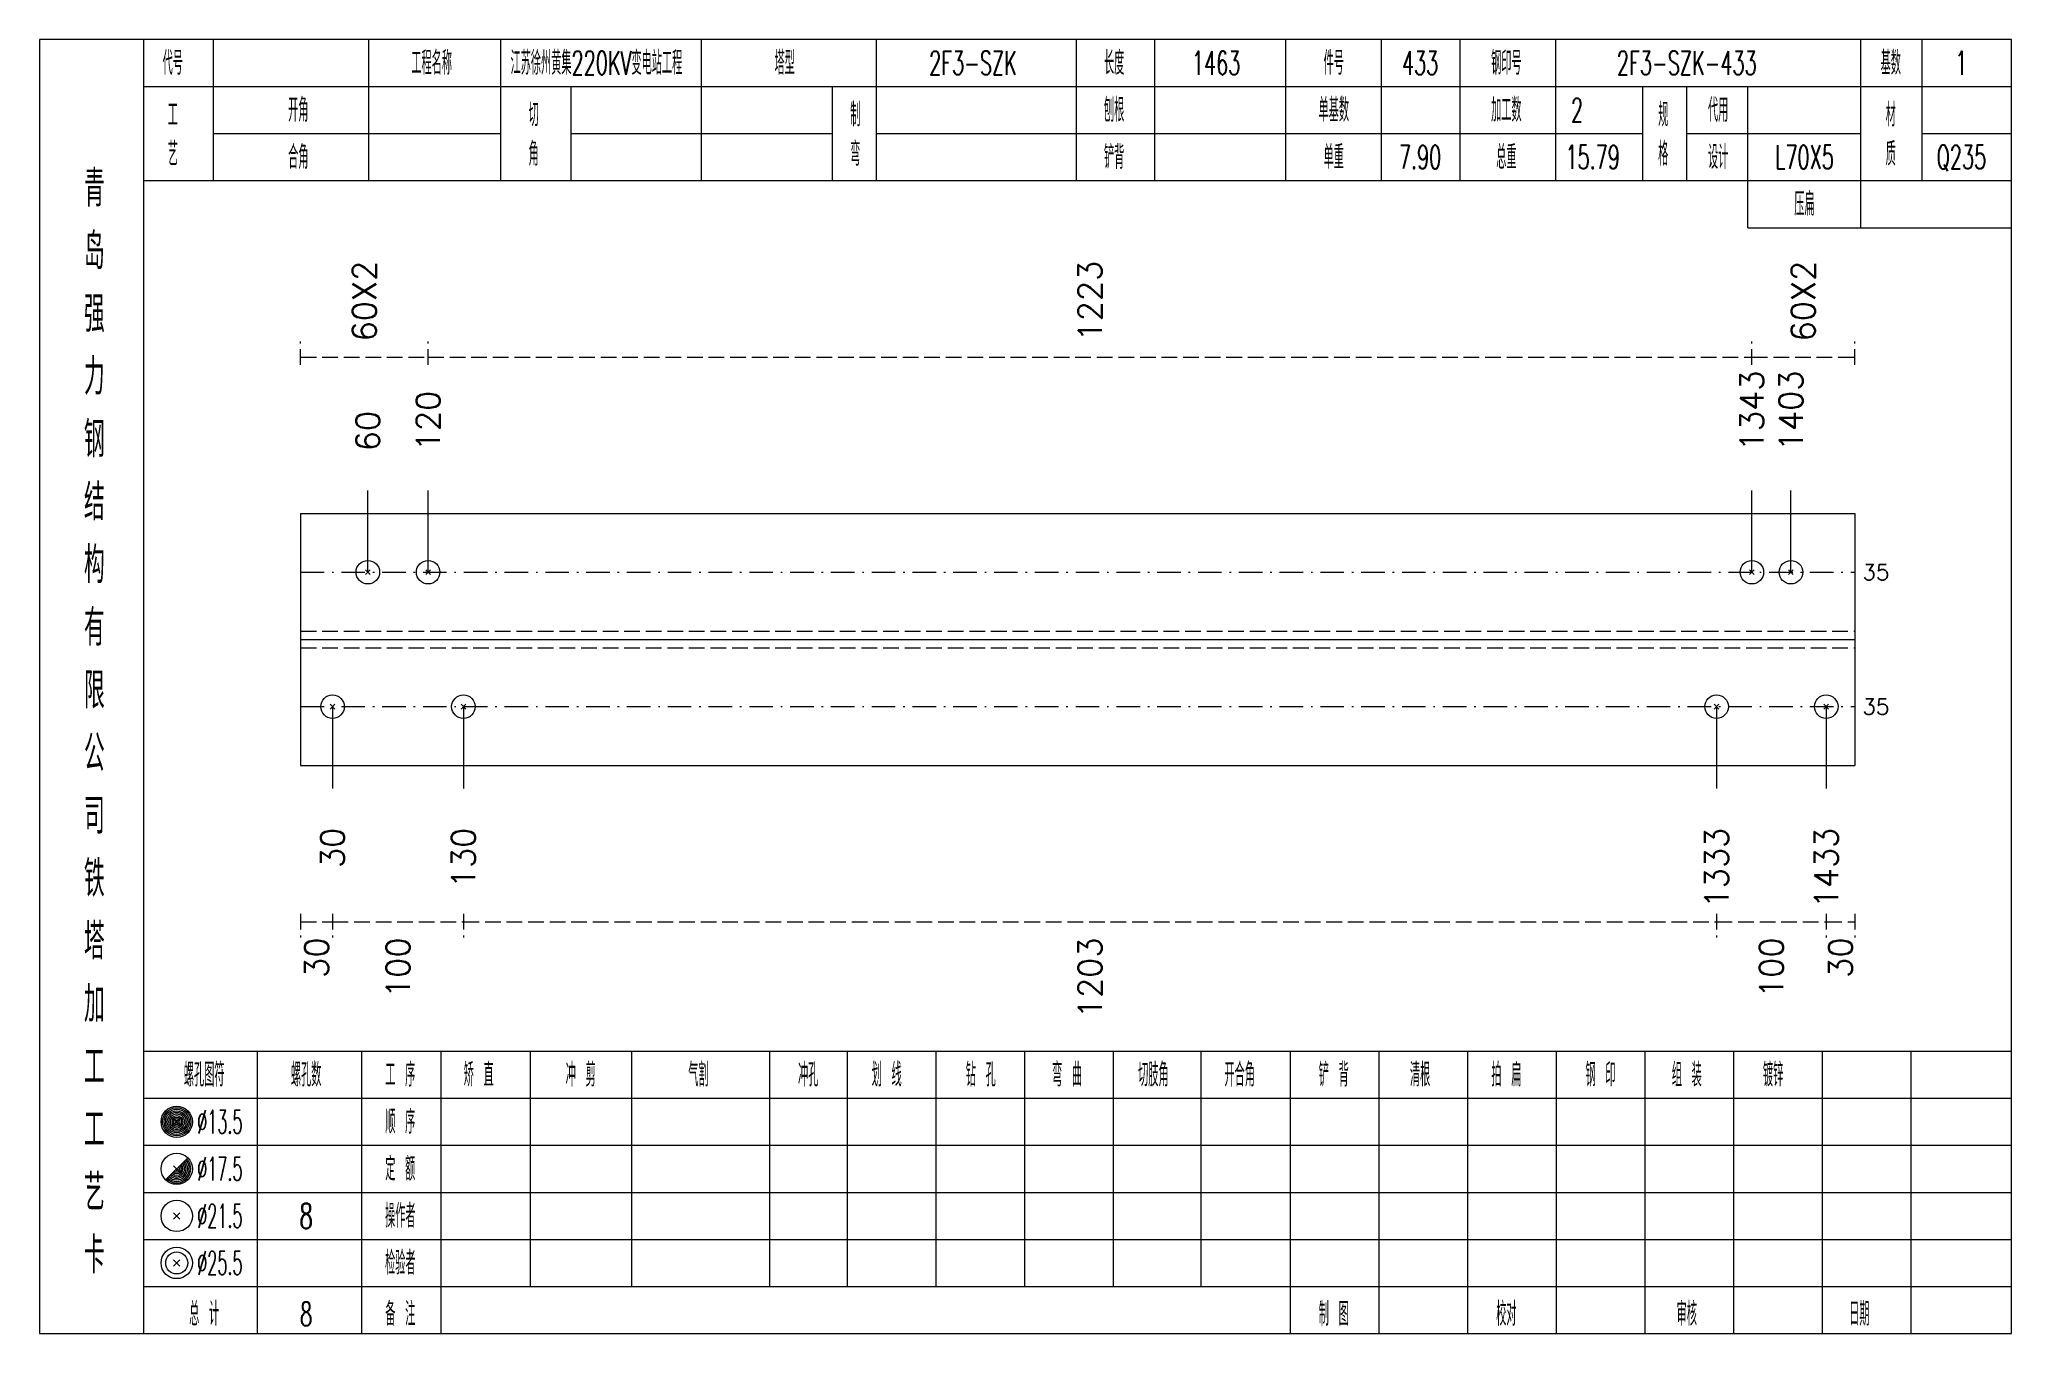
# Model space of a CAD drawing. Extents: x 0 to 4623, y -1159 to 4890.
# Drawn here: x 3114 to 3365.4, y 2700 to 2865 of the extents above; entities that cross this region are included whole.
import ezdxf
from ezdxf.enums import TextEntityAlignment as Align

# ---------------------------------------------------------------- set-up
doc = ezdxf.new("R2010")
doc.units = 0
doc.header["$MEASUREMENT"] = 0
doc.linetypes.add('一点画线', pattern=[5.2, 3, -1, 0.2, -1])
doc.linetypes.add('虚线', pattern=[2.75, 2, -0.75])
doc.layers.get('0').update_dxf_attribs({"linetype": 'CONTINUOUS', "lineweight": 25})
for name, color, linetype, lineweight in [('1', 7, 'CONTINUOUS', 25), ('4', 7, 'CONTINUOUS', 25), ('5', 7, 'CONTINUOUS', 25)]:
    doc.layers.add(name, color=color, linetype=linetype, lineweight=lineweight)
doc.styles.get("Standard").update_dxf_attribs({"font": 'simplex.shx', "width": 0.7, "height": 3, "bigfont": 'gbhzfs.shx'})

msp = doc.modelspace()

# ---------------------------------------------------------------- texts
at = {"color": 8, "linetype": 'Continuous', "lineweight": 9}
for s, p in [('60X2', (3155.424, 2826.5)), ('1223', (3247.923, 2826.5)), ('60X2', (3338.849, 2826.5))]:
    msp.add_text(s, height=3, rotation=90, dxfattribs=at).set_placement(p, align=Align.MIDDLE_LEFT)
at = {"color": 7, "linetype": 'Continuous', "lineweight": 13}
for s, p in [('1343', (3332.297, 2812.5)), ('1403', (3337.276, 2812.5)), ('120', (3163.549, 2812.5)), ('60', (3155.862, 2812.5))]:
    msp.add_text(s, height=3, rotation=90, dxfattribs=at).set_placement(p, align=Align.MIDDLE_LEFT)
for p in [(3346.4, 2797.071), (3346.4, 2779.929)]:
    msp.add_text('35', height=2, dxfattribs=at).set_placement(p, align=Align.MIDDLE_LEFT)
at = {"color": 8, "linetype": 'Continuous', "lineweight": 9}
for s, p in [('30', (3149.331, 2750.5)), ('100', (3159.706, 2750.5)), ('1203', (3247.923, 2750.5)), ('100', (3334.786, 2750.5)), ('30', (3343.588, 2750.5))]:
    msp.add_text(s, height=3, rotation=90, dxfattribs=at).set_placement(p, align=Align.MIDDLE_RIGHT)
at = {"layer": '1', "color": 7, "linetype": 'Continuous', "lineweight": 13}
for s, p in [('30', (3151.362, 2764.5)), ('130', (3168.049, 2764.5)), ('1333', (3327.797, 2764.5)), ('1433', (3341.776, 2764.5))]:
    msp.add_text(s, height=3, rotation=90, dxfattribs=at).set_placement(p, align=Align.MIDDLE_RIGHT)
at = {"layer": '4', "color": 1, "linetype": 'Continuous', "lineweight": 13}
for s, height, width, p in [('代号', 3, 0.6, (3131, 2862)), ('工程名称', 3, 0.6, (3164, 2862)), ('江苏徐州黄集220KV变电站工程', 3, 0.6, (3185, 2862)), ('塔型', 3, 0.6, (3209, 2862)), ('2F3-SZK', 3, 0.6, (3233, 2862)), ('长度', 3, 0.6, (3251, 2862)), ('1463', 3, 0.6, (3264, 2862)), ('件号', 3, 0.6, (3279, 2862)), ('433', 3, 0.6, (3290, 2862)), ('钢印号', 3, 0.6, (3301, 2862)), ('2F3-SZK-433', 3, 0.6, (3324, 2862)), ('基数', 3, 0.6, (3350, 2862)), ('1', 3, 0.6, (3359, 2862)), ('工', 3, 0.6, (3131, 2855.4)), ('开角', 3, 0.6, (3147, 2856)), ('切', 3, 0.6, (3177, 2855.4)), ('制', 3, 0.6, (3218, 2855.4)), ('刨根', 3, 0.6, (3251, 2856)), ('单基数', 3, 0.6, (3279, 2856)), ('加工数', 3, 0.6, (3301, 2856)), ('2', 3, 0.6, (3310, 2856)), ('规', 3, 0.6, (3321, 2855.4)), ('代用', 3, 0.6, (3328, 2856)), ('材', 3, 0.6, (3350, 2855.4)), ('艺', 3, 0.6, (3131, 2850.4)), ('合角', 3, 0.6, (3147, 2850)), ('角', 3, 0.6, (3177, 2850.4)), ('弯', 3, 0.6, (3218, 2850.4)), ('铲背', 3, 0.6, (3251, 2850)), ('单重', 3, 0.6, (3279, 2850)), ('7.90', 3, 0.6, (3290, 2850)), ('总重', 3, 0.6, (3301, 2850)), ('15.79', 3, 0.6, (3312, 2850)), ('格', 3, 0.6, (3321, 2850.4)), ('设计', 3, 0.6, (3328, 2850)), ('L70X5', 3, 0.6, (3339, 2850)), ('质', 3, 0.6, (3350, 2850.4)), ('Q235', 3, 0.6, (3359, 2850)), ('青', 4.6, 0.8, (3121, 2846)), ('压扁', 3, 0.6, (3339, 2844)), ('岛', 4.6, 0.8, (3121, 2838)), ('强', 4.6, 0.8, (3121, 2830)), ('力', 4.6, 0.8, (3121, 2822)), ('钢', 4.6, 0.8, (3121, 2814)), ('结', 4.6, 0.8, (3121, 2806)), ('构', 4.6, 0.8, (3121, 2798)), ('有', 4.6, 0.8, (3121, 2790)), ('限', 4.6, 0.8, (3121, 2782)), ('公', 4.6, 0.8, (3121, 2774)), ('司', 4.6, 0.8, (3121, 2766)), ('铁', 4.6, 0.8, (3121, 2758)), ('塔', 4.6, 0.8, (3121, 2750)), ('加', 4.6, 0.8, (3121, 2742)), ('工', 4.6, 0.8, (3121, 2734)), ('螺孔图符', 3, 0.6, (3135, 2733)), ('螺孔数', 3, 0.6, (3148, 2733)), ('工 序', 3, 0.6, (3160, 2733)), ('矫 直', 3, 0.6, (3170, 2733)), ('冲 剪', 3, 0.6, (3183, 2733)), ('气割', 3, 0.6, (3198, 2733)), ('冲孔', 3, 0.6, (3212, 2733)), ('划 线', 3, 0.6, (3222, 2733)), ('钻 孔', 3, 0.6, (3234, 2733)), ('弯 曲', 3, 0.6, (3245, 2733)), ('切肢角', 3, 0.6, (3256, 2733)), ('开合角', 3, 0.6, (3267, 2733)), ('铲 背', 3, 0.6, (3279, 2733)), ('清根', 3, 0.6, (3290, 2733)), ('拍 扁', 3, 0.6, (3301, 2733)), ('钢 印', 3, 0.6, (3313, 2733)), ('组 装', 3, 0.6, (3324, 2733)), ('镀锌', 3, 0.6, (3335, 2733)), ('工', 4.6, 0.8, (3121, 2726)), ('%%C13.5', 3, 0.5, (3137, 2727)), ('顺 序', 3, 0.6, (3160, 2727)), ('定 额', 3, 0.6, (3160, 2721)), ('艺', 4.6, 0.8, (3121, 2718)), ('%%C17.5', 3, 0.5, (3137, 2721)), ('%%C21.5', 3, 0.5, (3137, 2715)), ('8', 3.2, 0.6, (3148, 2715)), ('操作者', 3, 0.6, (3160, 2715)), ('卡', 4.6, 0.8, (3121, 2710)), ('%%C25.5', 3, 0.5, (3137, 2709)), ('检验者', 3, 0.6, (3160, 2709)), ('总 计', 3, 0.6, (3135, 2702.5)), ('8', 3, 0.6, (3148, 2702.5)), ('备 注', 3, 0.6, (3160, 2702.5)), ('制 图', 3, 0.6, (3279, 2702.5)), ('校对', 3, 0.6, (3301, 2702.5)), ('审核', 3, 0.6, (3324, 2702.5)), ('日期', 3, 0.6, (3346, 2702.5))]:
    msp.add_text(s, height=height, dxfattribs=dict(at, width=width)).set_placement(p, align=Align.MIDDLE_CENTER)

# ---------------------------------------------------------------- blocks, each defined once
blk = doc.blocks.new('孔21.5')
at = {"layer": '5', "color": 7, "linetype": 'Continuous', "lineweight": 13}
for p, q in [((-0.2, -0.2), (0.2, 0.2)), ((-0.2, 0.2), (0.2, -0.2))]:
    blk.add_line(p, q, dxfattribs=at)
blk.add_circle((0, 0), 1, dxfattribs=at)

# ---------------------------------------------------------------- linework, layer by layer
at = {"color": 8, "linetype": '虚线', "lineweight": 9}
for p, q in [((3147.3, 2823.5), (3147.3, 2826.5)), ((3163.549, 2823.5), (3163.549, 2826.5)), ((3163.549, 2823.5), (3163.549, 2826.5)), ((3332.297, 2823.5), (3332.297, 2826.5)), ((3332.297, 2823.5), (3332.297, 2826.5)), ((3345.4, 2823.5), (3345.4, 2826.5)), ((3147.3, 2824.5), (3163.549, 2824.5)), ((3163.549, 2824.5), (3332.297, 2824.5)), ((3332.297, 2824.5), (3345.4, 2824.5)), ((3147.3, 2753.5), (3147.3, 2750.5)), ((3151.362, 2753.5), (3151.362, 2750.5)), ((3151.362, 2753.5), (3151.362, 2750.5)), ((3168.049, 2753.5), (3168.049, 2750.5)), ((3168.049, 2753.5), (3168.049, 2750.5)), ((3327.797, 2753.5), (3327.797, 2750.5)), ((3327.797, 2753.5), (3327.797, 2750.5)), ((3341.776, 2753.5), (3341.776, 2750.5)), ((3341.776, 2753.5), (3341.776, 2750.5)), ((3345.4, 2753.5), (3345.4, 2750.5)), ((3147.3, 2752.5), (3151.362, 2752.5)), ((3151.362, 2752.5), (3168.049, 2752.5)), ((3168.049, 2752.5), (3327.797, 2752.5)), ((3327.797, 2752.5), (3341.776, 2752.5)), ((3341.776, 2752.5), (3345.4, 2752.5))]:
    msp.add_line(p, q, dxfattribs=at)
at = {"color": 7, "linetype": 'Continuous', "lineweight": 13}
for p, q in [((3155.862, 2797.071), (3155.862, 2807.5)), ((3163.549, 2797.071), (3163.549, 2807.5)), ((3332.297, 2797.071), (3332.297, 2807.5)), ((3337.276, 2797.071), (3337.276, 2807.5)), ((3151.362, 2779.929), (3151.362, 2769.5)), ((3168.049, 2779.929), (3168.049, 2769.5)), ((3327.797, 2779.929), (3327.797, 2769.5)), ((3341.776, 2779.929), (3341.776, 2769.5))]:
    msp.add_line(p, q, dxfattribs=at)
at = {"color": 7, "linetype": 'Continuous', "lineweight": 18}
for p, q in [((3147.3, 2804.571), (3147.3, 2772.429)), ((3147.3, 2804.571), (3345.4, 2804.571)), ((3345.4, 2804.571), (3345.4, 2772.429)), ((3147.3, 2788.5), (3345.4, 2788.5))]:
    msp.add_line(p, q, dxfattribs=at)
at = {"color": 3, "linetype": '一点画线', "lineweight": 13}
for p, q in [((3147.3, 2797.071), (3345.4, 2797.071)), ((3147.3, 2779.929), (3345.4, 2779.929))]:
    msp.add_line(p, q, dxfattribs=at)
at = {"color": 1, "linetype": '虚线', "lineweight": 18}
for p, q in [((3147.3, 2789.571), (3345.4, 2789.571)), ((3147.3, 2787.429), (3345.4, 2787.429))]:
    msp.add_line(p, q, dxfattribs=at)
at = {"layer": '1', "color": 7, "linetype": 'Continuous', "lineweight": 18}
msp.add_line((3147.3, 2772.429), (3345.4, 2772.429), dxfattribs=at)
at = {"layer": '4', "color": 1, "linetype": 'Continuous', "lineweight": 18}
for p, q in [((3127.3, 2700), (3127.3, 2865)), ((3136.2, 2847), (3136.2, 2865)), ((3156, 2847), (3156, 2865)), ((3172.8, 2847), (3172.8, 2865)), ((3198.4, 2847), (3198.4, 2865)), ((3220.7, 2847), (3220.7, 2865)), ((3246.2, 2847), (3246.2, 2865)), ((3256.2, 2847), (3256.2, 2865)), ((3272.9, 2847), (3272.9, 2865)), ((3285.1, 2847), (3285.1, 2865)), ((3295.1, 2847), (3295.1, 2865)), ((3307.3, 2847), (3307.3, 2865)), ((3346.2, 2841), (3346.2, 2865)), ((3354, 2847), (3354, 2865)), ((3127.3, 2859), (3365.4, 2859)), ((3181.8, 2847), (3181.8, 2859)), ((3215.1, 2847), (3215.1, 2859)), ((3318.4, 2847), (3318.4, 2859)), ((3324, 2847), (3324, 2859)), ((3331.8, 2841), (3331.8, 2859)), ((3136.2, 2853), (3172.8, 2853)), ((3181.8, 2853), (3215.1, 2853)), ((3220.7, 2853), (3318.4, 2853)), ((3324, 2853), (3346.2, 2853)), ((3354, 2853), (3365.4, 2853)), ((3127.3, 2847), (3365.4, 2847)), ((3331.8, 2841), (3365.4, 2841)), ((3127.3, 2736), (3365.4, 2736)), ((3141.8, 2700), (3141.8, 2736)), ((3155.1, 2700), (3155.1, 2736)), ((3165.2, 2700), (3165.2, 2736)), ((3176.6, 2706), (3176.6, 2736)), ((3189.5, 2706), (3189.5, 2736)), ((3207.1, 2706), (3207.1, 2736)), ((3217, 2706), (3217, 2736)), ((3228.3, 2706), (3228.3, 2736)), ((3239.6, 2706), (3239.6, 2736)), ((3250.9, 2706), (3250.9, 2736)), ((3262.1, 2706), (3262.1, 2736)), ((3273.5, 2706), (3273.5, 2736)), ((3284.8, 2706), (3284.8, 2736)), ((3296.1, 2706), (3296.1, 2736)), ((3307.4, 2706), (3307.4, 2736)), ((3318.7, 2706), (3318.7, 2736)), ((3330, 2706), (3330, 2736)), ((3341.3, 2706), (3341.3, 2736)), ((3352.6, 2706), (3352.6, 2736)), ((3127.3, 2730), (3365.4, 2730)), ((3127.3, 2724), (3365.4, 2724)), ((3127.3, 2718), (3365.4, 2718)), ((3127.3, 2712), (3365.4, 2712)), ((3127.3, 2706), (3365.4, 2706)), ((3273.5, 2700), (3273.5, 2706)), ((3284.8, 2700), (3284.8, 2706)), ((3296.1, 2700), (3296.1, 2706)), ((3307.4, 2700), (3307.4, 2706)), ((3318.7, 2700), (3318.7, 2706)), ((3330, 2700), (3330, 2706)), ((3341.3, 2700), (3341.3, 2706)), ((3352.6, 2700), (3352.6, 2706))]:
    msp.add_line(p, q, dxfattribs=at)
at = {"layer": '4', "color": 7, "linetype": 'Continuous', "lineweight": 13}
for p, q in [((3131.3, 2726.8), (3131.7, 2727.2)), ((3131.7, 2726.8), (3131.3, 2727.2)), ((3130.086, 2719.586), (3132.914, 2722.414)), ((3131.1, 2721.4), (3131.9, 2720.6)), ((3131.1, 2714.6), (3131.9, 2715.4)), ((3131.1, 2715.4), (3131.9, 2714.6)), ((3131.1, 2708.6), (3131.9, 2709.4)), ((3131.1, 2709.4), (3131.9, 2708.6))]:
    msp.add_line(p, q, dxfattribs=at)
at = {"layer": '4', "color": 1, "linetype": 'Continuous', "lineweight": 18}
msp.add_lwpolyline([(3114, 2865), (3114, 2700), (3365.4, 2700), (3365.4, 2865)], close=True, dxfattribs=at)
at = {"layer": '4', "color": 7, "linetype": 'Continuous', "lineweight": 13}
for centre, radius in [((3131.5, 2727), 2), ((3131.5, 2727), 1.8), ((3131.5, 2727), 1.6), ((3131.5, 2727), 1.4), ((3131.5, 2727), 1.2), ((3131.5, 2727), 1), ((3131.5, 2727), 0.8), ((3131.5, 2727), 0.6), ((3131.5, 2727), 0.4), ((3131.5, 2727), 0.2), ((3131.5, 2721), 2), ((3131.5, 2715), 2), ((3131.5, 2709), 2), ((3131.5, 2709), 1.4)]:
    msp.add_circle(centre, radius, dxfattribs=at)
for radius in [1.8, 1.6, 1.4, 1.2, 1, 0.8, 0.6, 0.4, 0.2]:
    msp.add_arc((3131.5, 2721), radius, 225, 45, dxfattribs=at)

# ---------------------------------------------------------------- block references
at = {"color": 7, "linetype": 'Continuous', "lineweight": 13, "xscale": 1.5, "yscale": 1.5, "zscale": 1.5}
for p in [(3155.862, 2797.071), (3163.549, 2797.071), (3332.297, 2797.071), (3337.276, 2797.071)]:
    msp.add_blockref('孔21.5', p, dxfattribs=at)
at = {"layer": '1', "color": 7, "linetype": 'Continuous', "lineweight": 13, "xscale": 1.5, "yscale": 1.5, "zscale": 1.5}
for p in [(3151.362, 2779.929), (3168.049, 2779.929), (3327.797, 2779.929), (3341.776, 2779.929)]:
    msp.add_blockref('孔21.5', p, dxfattribs=at)

msp.set_redraw_order([(e.dxf.handle, doc.entitydb.next_handle()) for e in msp.query("TEXT MTEXT ATTDEF DIMENSION ARC_DIMENSION")])  # texts and dimensions are drawn at this point

doc.saveas('drawing.dxf')
